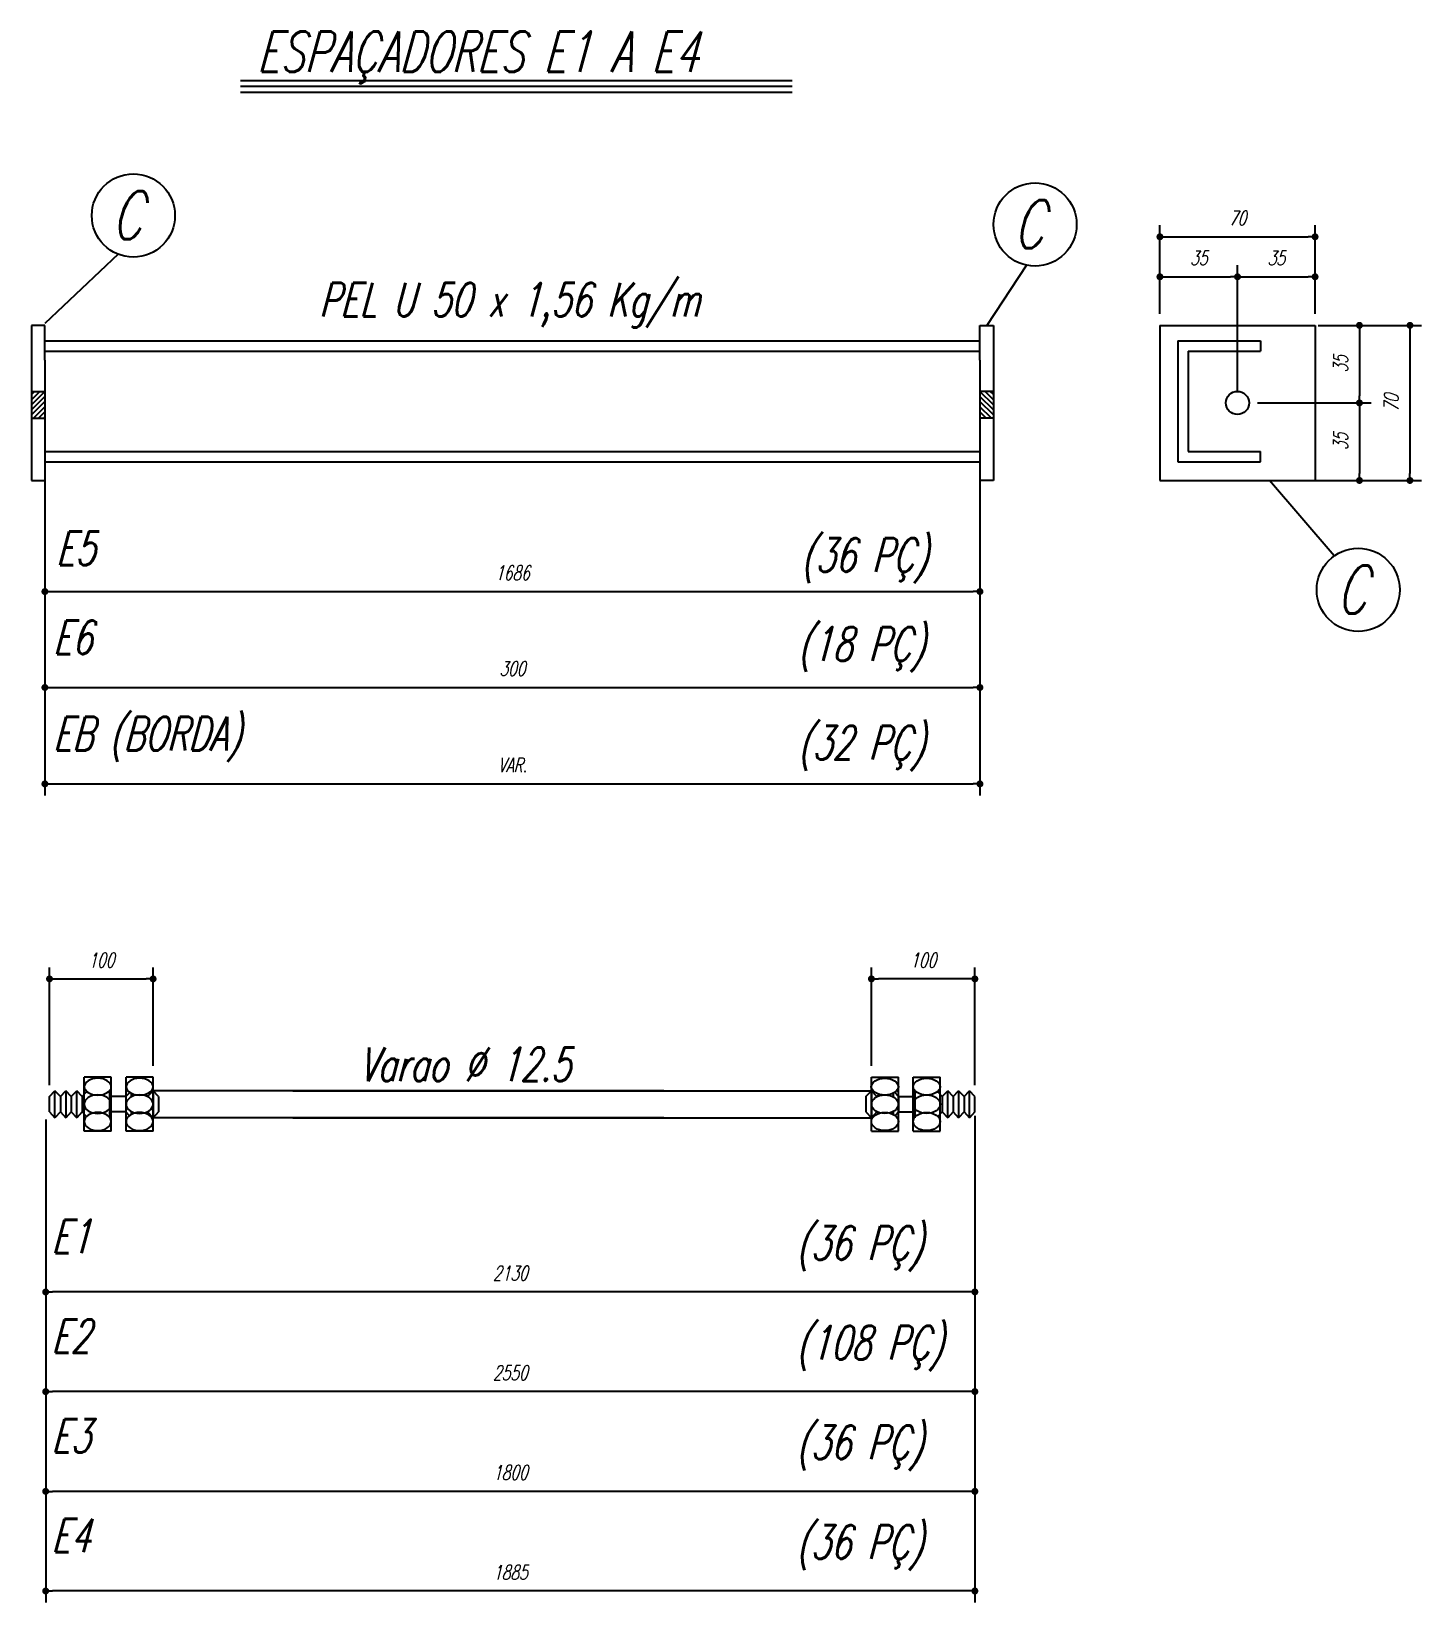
# Model space of a CAD drawing. Extents: x -187 to 453, y 281 to 902.
# Drawn here: x 405.31 to 417.34, y 430.12 to 443.71 of the extents above; entities that cross this region are included whole.
import ezdxf

# ---------------------------------------------------------------- set-up
doc = ezdxf.new("R2010")
doc.units = 0
doc.header["$MEASUREMENT"] = 0
doc.header["$PDMODE"] = 35
doc.linetypes.add('CENTER', pattern=[2, 1.25, -0.25, 0.25, -0.25])
doc.layers.get('DEFPOINTS').update_dxf_attribs({"linetype": 'CONTINUOUS'})
for name, color, linetype in [('CARGAS', 3, 'CONTINUOUS'), ('COTA', 1, 'CONTINUOUS'), ('EIXO', 6, 'CENTER'), ('FORMA', 2, 'CONTINUOUS'), ('NPILAR', 4, 'CONTINUOUS'), ('PAREDE', 3, 'CONTINUOUS'), ('PILAR', 4, 'CONTINUOUS'), ('PINTADO', 10, 'CONTINUOUS'), ('TEXTO1', 1, 'CONTINUOUS')]:
    doc.layers.add(name, color=color, linetype=linetype)
doc.styles.add('E100', font='romans.shx', dxfattribs={"width": 0.7, "oblique": 15, "height": 0.125})
doc.styles.add('E120', font='romans.shx', dxfattribs={"width": 0.7, "oblique": 15, "height": 0.15})
doc.styles.add('E140', font='romans.shx', dxfattribs={"width": 0.7, "oblique": 15, "height": 0.175})
doc.dimstyles.get("Standard").update_dxf_attribs({"dimtxt": 0.18, "dimasz": 0.18, "dimexe": 0.18, "dimexo": 0.0625, "dimgap": 0.09, "dimtad": 0, "dimtih": 1, "dimtoh": 1, "dimdec": 4, "dimzin": 0, "dimdsep": 46, "dimtxsty": 'Standard', "dimcen": 0.09, "dimadec": 0, "dimazin": 0, "dimtfac": 1, "dimtdec": 4, "dimtofl": 0, "dimtmove": 0, "dimatfit": 3, "dimfxl": 1, "dimtolj": 1, "dimtzin": 0, "dimarcsym": 0})

msp = doc.modelspace()

# ---------------------------------------------------------------- texts
at = {"layer": 'NPILAR', "color": 3, "style": 'E140', "oblique": 15, "width": 0.7}
msp.add_text('ESPAÇADORES E1 A E4', height=0.35, dxfattribs=at).set_placement((407.26579121, 443.36057516))
at = {"layer": 'NPILAR', "color": 3, "style": 'E120', "oblique": 15, "width": 0.7}
for p in [(406.00478916, 441.91355785), (413.80530308, 441.83628064), (416.60099731, 438.67518033)]:
    msp.add_text('C', height=0.41660369, rotation=359.50903442, dxfattribs=at).set_placement(p)
at = {"layer": 'TEXTO1', "style": 'E120', "oblique": 15, "width": 0.7}
for s, height, p in [('PEL U 50 x 1,56 Kg/m', 0.2906161199, (407.8026112, 441.24492258)), ('E5', 0.29061612, (405.52757097, 439.09253204)), ('(36 PÇ)', 0.29061612, (411.97324065, 439.03577858)), ('E6', 0.29061612, (405.50103177, 438.323404)), ('(18 PÇ)', 0.29061612, (411.94670146, 438.26665054)), ('EB (BORDA)', 0.29061612, (405.50103177, 437.48922002)), ('(32 PÇ)', 0.29061612, (411.94670146, 437.41158868)), ('Varao %%C 12.5', 0.2906161199, (408.14825992, 434.62969462)), ('E1', 0.29061612, (405.48664897, 433.14067308)), ('(36 PÇ)', 0.29061612, (411.93231866, 433.08391962)), ('E2', 0.29061612, (405.48664897, 432.27829148)), ('(108 PÇ)', 0.29061612, (411.93231866, 432.22153802)), ('E3', 0.29061612, (405.48664897, 431.41590989)), ('(36 PÇ)', 0.29061612, (411.93231866, 431.35915642)), ('E4', 0.29061612, (405.48664897, 430.55352829)), ('(36 PÇ)', 0.29061612, (411.93231866, 430.49677483))]:
    msp.add_text(s, height=height, dxfattribs=at).set_placement(p)

# ---------------------------------------------------------------- blocks, each defined once
blk = doc.blocks.new('DOT')
at = {"layer": 'CARGAS', "color": 0, "linetype": 'ByBlock'}
blk.add_line((-0.5, 0), (-1, 0), dxfattribs=at)
at = {"layer": 'CARGAS', "color": 0, "linetype": 'ByBlock', "const_width": 0.5}
blk.add_lwpolyline([(-0.25, 0, 1), (0.25, 0, 1)], format="xyb", close=True, dxfattribs=at)
blk = doc.blocks.new('*D124')
at = {"layer": 'COTA', "linetype": 'Continuous', "lineweight": -2, "transparency": 16777216}
for p, q in [((412.581, 434.763), (412.581, 435.614)), ((413.416, 435.514), (412.641, 435.514)), ((413.476, 434.595), (413.476, 435.614))]:
    blk.add_line(p, q, dxfattribs=at)
at = {"layer": 'DEFPOINTS', "color": 0, "linetype": 'Continuous', "transparency": 16777216}
for p in [(412.581, 435.514), (412.581, 434.663), (413.476, 434.495)]:
    blk.add_point(p, dxfattribs=at)
at = {"layer": 'COTA', "linetype": 'Continuous', "lineweight": -2, "transparency": 16777216, "xscale": 0.06, "yscale": 0.06, "zscale": 0.06, "rotation": 180}
blk.add_blockref('DOT', (412.581, 435.514), dxfattribs=at)
at = {"layer": 'COTA', "linetype": 'Continuous', "lineweight": -2, "transparency": 16777216, "xscale": 0.06, "yscale": 0.06, "zscale": 0.06}
blk.add_blockref('DOT', (413.476, 435.514), dxfattribs=at)
at = {"layer": 'COTA', "color": 2, "linetype": 'Continuous', "transparency": 16777216, "insert": (413.029, 435.676), "char_height": 0.125, "attachment_point": 5, "style": 'E100'}
blk.add_mtext('\\A1;100', dxfattribs=at)
blk = doc.blocks.new('*D125')
at = {"layer": 'COTA', "linetype": 'Continuous', "lineweight": -2, "transparency": 16777216}
for p, q in [((405.438, 434.299), (405.438, 432.706)), ((413.476, 434.33), (413.476, 432.706)), ((413.416, 432.806), (405.498, 432.806))]:
    blk.add_line(p, q, dxfattribs=at)
at = {"layer": 'DEFPOINTS', "color": 0, "linetype": 'Continuous', "transparency": 16777216}
for p in [(405.438, 434.399), (413.476, 434.43), (405.438, 432.806)]:
    blk.add_point(p, dxfattribs=at)
at = {"layer": 'COTA', "linetype": 'Continuous', "lineweight": -2, "transparency": 16777216, "xscale": 0.06, "yscale": 0.06, "zscale": 0.06, "rotation": 180}
blk.add_blockref('DOT', (405.438, 432.806), dxfattribs=at)
at = {"layer": 'COTA', "linetype": 'Continuous', "lineweight": -2, "transparency": 16777216, "xscale": 0.06, "yscale": 0.06, "zscale": 0.06}
blk.add_blockref('DOT', (413.476, 432.806), dxfattribs=at)
at = {"layer": 'COTA', "color": 2, "linetype": 'Continuous', "transparency": 16777216, "insert": (409.457, 432.968), "char_height": 0.125, "attachment_point": 5, "style": 'E100'}
blk.add_mtext('\\A1;2130', dxfattribs=at)
blk = doc.blocks.new('*D126')
at = {"layer": 'COTA', "linetype": 'Continuous', "lineweight": -2, "transparency": 16777216}
for p, q in [((405.471, 434.595), (405.471, 435.614)), ((405.531, 435.514), (406.307, 435.514)), ((406.367, 434.763), (406.367, 435.614))]:
    blk.add_line(p, q, dxfattribs=at)
at = {"layer": 'DEFPOINTS', "color": 0, "linetype": 'Continuous', "transparency": 16777216}
for p in [(406.367, 435.514), (406.367, 434.663), (405.471, 434.495)]:
    blk.add_point(p, dxfattribs=at)
at = {"layer": 'COTA', "linetype": 'Continuous', "lineweight": -2, "transparency": 16777216, "xscale": 0.06, "yscale": 0.06, "zscale": 0.06, "rotation": 180}
blk.add_blockref('DOT', (405.471, 435.514), dxfattribs=at)
at = {"layer": 'COTA', "linetype": 'Continuous', "lineweight": -2, "transparency": 16777216, "xscale": 0.06, "yscale": 0.06, "zscale": 0.06}
blk.add_blockref('DOT', (406.367, 435.514), dxfattribs=at)
at = {"layer": 'COTA', "color": 2, "linetype": 'Continuous', "transparency": 16777216, "insert": (405.919, 435.676), "char_height": 0.125, "attachment_point": 5, "style": 'E100'}
blk.add_mtext('\\A1;100', dxfattribs=at)
blk = doc.blocks.new('*D127')
at = {"layer": 'COTA', "linetype": 'Continuous', "lineweight": -2, "transparency": 16777216}
for p, q in [((405.431, 439.893), (405.431, 438.765)), ((413.52, 439.893), (413.52, 438.765)), ((405.491, 438.865), (413.46, 438.865))]:
    blk.add_line(p, q, dxfattribs=at)
at = {"layer": 'DEFPOINTS', "color": 0, "linetype": 'Continuous', "transparency": 16777216}
for p in [(405.431, 439.993), (413.52, 439.993), (413.52, 438.865)]:
    blk.add_point(p, dxfattribs=at)
at = {"layer": 'COTA', "linetype": 'Continuous', "lineweight": -2, "transparency": 16777216, "xscale": 0.06, "yscale": 0.06, "zscale": 0.06, "rotation": 180}
blk.add_blockref('DOT', (405.431, 438.865), dxfattribs=at)
at = {"layer": 'COTA', "linetype": 'Continuous', "lineweight": -2, "transparency": 16777216, "xscale": 0.06, "yscale": 0.06, "zscale": 0.06}
blk.add_blockref('DOT', (413.52, 438.865), dxfattribs=at)
at = {"layer": 'COTA', "color": 2, "linetype": 'Continuous', "transparency": 16777216, "insert": (409.475, 439.027), "char_height": 0.125, "attachment_point": 5, "style": 'E100'}
blk.add_mtext('\\A1;1686', dxfattribs=at)
blk = doc.blocks.new('*D128')
at = {"layer": 'COTA', "linetype": 'Continuous', "lineweight": -2, "transparency": 16777216}
for p, q in [((405.431, 439.064), (405.431, 437.935)), ((413.52, 439.064), (413.52, 437.935)), ((405.491, 438.035), (413.46, 438.035))]:
    blk.add_line(p, q, dxfattribs=at)
at = {"layer": 'DEFPOINTS', "color": 0, "linetype": 'Continuous', "transparency": 16777216}
for p in [(405.431, 439.164), (413.52, 439.164), (413.52, 438.035)]:
    blk.add_point(p, dxfattribs=at)
at = {"layer": 'COTA', "linetype": 'Continuous', "lineweight": -2, "transparency": 16777216, "xscale": 0.06, "yscale": 0.06, "zscale": 0.06, "rotation": 180}
blk.add_blockref('DOT', (405.431, 438.035), dxfattribs=at)
at = {"layer": 'COTA', "linetype": 'Continuous', "lineweight": -2, "transparency": 16777216, "xscale": 0.06, "yscale": 0.06, "zscale": 0.06}
blk.add_blockref('DOT', (413.52, 438.035), dxfattribs=at)
at = {"layer": 'COTA', "color": 2, "linetype": 'Continuous', "transparency": 16777216, "insert": (409.475, 438.198), "char_height": 0.125, "attachment_point": 5, "style": 'E100'}
blk.add_mtext('\\A1;300', dxfattribs=at)
blk = doc.blocks.new('*D129')
at = {"layer": 'COTA', "linetype": 'Continuous', "lineweight": -2, "transparency": 16777216}
for p, q in [((415.077, 441.268), (415.077, 442.034)), ((416.419, 441.268), (416.419, 442.034)), ((415.137, 441.934), (416.359, 441.934))]:
    blk.add_line(p, q, dxfattribs=at)
at = {"layer": 'DEFPOINTS', "color": 0, "linetype": 'Continuous', "transparency": 16777216}
for p in [(416.419, 441.934), (415.077, 441.168), (416.419, 441.168)]:
    blk.add_point(p, dxfattribs=at)
at = {"layer": 'COTA', "linetype": 'Continuous', "lineweight": -2, "transparency": 16777216, "xscale": 0.06, "yscale": 0.06, "zscale": 0.06, "rotation": 180}
blk.add_blockref('DOT', (415.077, 441.934), dxfattribs=at)
at = {"layer": 'COTA', "linetype": 'Continuous', "lineweight": -2, "transparency": 16777216, "xscale": 0.06, "yscale": 0.06, "zscale": 0.06}
blk.add_blockref('DOT', (416.419, 441.934), dxfattribs=at)
at = {"layer": 'COTA', "color": 2, "linetype": 'Continuous', "transparency": 16777216, "insert": (415.748, 442.096), "char_height": 0.125, "attachment_point": 5, "style": 'E100'}
blk.add_mtext('\\A1;70', dxfattribs=at)
blk = doc.blocks.new('*D130')
at = {"layer": 'COTA', "linetype": 'Continuous', "lineweight": -2, "transparency": 16777216}
for p, q in [((415.077, 441.268), (415.077, 441.688)), ((415.748, 440.597), (415.748, 441.688)), ((415.137, 441.588), (415.688, 441.588))]:
    blk.add_line(p, q, dxfattribs=at)
at = {"layer": 'DEFPOINTS', "color": 0, "linetype": 'Continuous', "transparency": 16777216}
for p in [(415.748, 441.588), (415.077, 441.168), (415.748, 440.497)]:
    blk.add_point(p, dxfattribs=at)
at = {"layer": 'COTA', "linetype": 'Continuous', "lineweight": -2, "transparency": 16777216, "xscale": 0.06, "yscale": 0.06, "zscale": 0.06, "rotation": 180}
blk.add_blockref('DOT', (415.077, 441.588), dxfattribs=at)
at = {"layer": 'COTA', "linetype": 'Continuous', "lineweight": -2, "transparency": 16777216, "xscale": 0.06, "yscale": 0.06, "zscale": 0.06}
blk.add_blockref('DOT', (415.748, 441.588), dxfattribs=at)
at = {"layer": 'COTA', "color": 2, "linetype": 'Continuous', "transparency": 16777216, "insert": (415.412, 441.751), "char_height": 0.125, "attachment_point": 5, "style": 'E100'}
blk.add_mtext('\\A1;35', dxfattribs=at)
blk = doc.blocks.new('*D131')
at = {"layer": 'COTA', "linetype": 'Continuous', "lineweight": -2, "transparency": 16777216}
for p, q in [((415.748, 440.597), (415.748, 441.688)), ((416.419, 441.268), (416.419, 441.688)), ((415.808, 441.588), (416.359, 441.588))]:
    blk.add_line(p, q, dxfattribs=at)
at = {"layer": 'DEFPOINTS', "color": 0, "linetype": 'Continuous', "transparency": 16777216}
for p in [(416.419, 441.588), (416.419, 441.168), (415.748, 440.497)]:
    blk.add_point(p, dxfattribs=at)
at = {"layer": 'COTA', "linetype": 'Continuous', "lineweight": -2, "transparency": 16777216, "xscale": 0.06, "yscale": 0.06, "zscale": 0.06, "rotation": 180}
blk.add_blockref('DOT', (415.748, 441.588), dxfattribs=at)
at = {"layer": 'COTA', "linetype": 'Continuous', "lineweight": -2, "transparency": 16777216, "xscale": 0.06, "yscale": 0.06, "zscale": 0.06}
blk.add_blockref('DOT', (416.419, 441.588), dxfattribs=at)
at = {"layer": 'COTA', "color": 2, "linetype": 'Continuous', "transparency": 16777216, "insert": (416.083, 441.751), "char_height": 0.125, "attachment_point": 5, "style": 'E100'}
blk.add_mtext('\\A1;35', dxfattribs=at)
blk = doc.blocks.new('*D132')
at = {"layer": 'COTA', "linetype": 'Continuous', "lineweight": -2, "transparency": 16777216}
for p, q in [((416.592, 441.168), (416.903, 441.168)), ((416.803, 441.108), (416.803, 440.557)), ((415.921, 440.497), (416.903, 440.497))]:
    blk.add_line(p, q, dxfattribs=at)
at = {"layer": 'DEFPOINTS', "color": 0, "linetype": 'Continuous', "transparency": 16777216}
for p in [(416.492, 441.168), (415.821, 440.497), (416.803, 440.497)]:
    blk.add_point(p, dxfattribs=at)
at = {"layer": 'COTA', "linetype": 'Continuous', "lineweight": -2, "transparency": 16777216, "xscale": 0.06, "yscale": 0.06, "zscale": 0.06}
for p, rotation in [((416.803, 441.168), 90), ((416.803, 440.497), 270)]:
    blk.add_blockref('DOT', p, dxfattribs=dict(at, rotation=rotation))
at = {"layer": 'COTA', "color": 2, "linetype": 'Continuous', "transparency": 16777216, "insert": (416.64, 440.833), "char_height": 0.125, "attachment_point": 5, "rotation": 90, "style": 'E100'}
blk.add_mtext('\\A1;35', dxfattribs=at)
blk = doc.blocks.new('*D133')
at = {"layer": 'COTA', "linetype": 'Continuous', "lineweight": -2, "transparency": 16777216}
for p, q in [((415.921, 440.497), (416.903, 440.497)), ((416.803, 440.437), (416.803, 439.886)), ((416.592, 439.826), (416.903, 439.826))]:
    blk.add_line(p, q, dxfattribs=at)
at = {"layer": 'DEFPOINTS', "color": 0, "linetype": 'Continuous', "transparency": 16777216}
for p in [(415.821, 440.497), (416.492, 439.826), (416.803, 439.826)]:
    blk.add_point(p, dxfattribs=at)
at = {"layer": 'COTA', "linetype": 'Continuous', "lineweight": -2, "transparency": 16777216, "xscale": 0.06, "yscale": 0.06, "zscale": 0.06}
for p, rotation in [((416.803, 440.497), 90), ((416.803, 439.826), 270)]:
    blk.add_blockref('DOT', p, dxfattribs=dict(at, rotation=rotation))
at = {"layer": 'COTA', "color": 2, "linetype": 'Continuous', "transparency": 16777216, "insert": (416.64, 440.162), "char_height": 0.125, "attachment_point": 5, "rotation": 90, "style": 'E100'}
blk.add_mtext('\\A1;35', dxfattribs=at)
blk = doc.blocks.new('*D134')
at = {"layer": 'COTA', "linetype": 'Continuous', "lineweight": -2, "transparency": 16777216}
for p, q in [((416.445, 441.168), (417.34, 441.168)), ((417.24, 441.108), (417.24, 439.886)), ((416.372, 439.826), (417.34, 439.826))]:
    blk.add_line(p, q, dxfattribs=at)
at = {"layer": 'DEFPOINTS', "color": 0, "linetype": 'Continuous', "transparency": 16777216}
for p in [(416.345, 441.168), (416.272, 439.826), (417.24, 439.826)]:
    blk.add_point(p, dxfattribs=at)
at = {"layer": 'COTA', "linetype": 'Continuous', "lineweight": -2, "transparency": 16777216, "xscale": 0.06, "yscale": 0.06, "zscale": 0.06}
for p, rotation in [((417.24, 441.168), 90), ((417.24, 439.826), 270)]:
    blk.add_blockref('DOT', p, dxfattribs=dict(at, rotation=rotation))
at = {"layer": 'COTA', "color": 2, "linetype": 'Continuous', "transparency": 16777216, "insert": (417.078, 440.497), "char_height": 0.125, "attachment_point": 5, "rotation": 90, "style": 'E100'}
blk.add_mtext('\\A1;70', dxfattribs=at)
blk = doc.blocks.new('*D135')
at = {"layer": 'COTA', "linetype": 'Continuous', "lineweight": -2, "transparency": 16777216}
for p, q in [((405.431, 438.23), (405.431, 437.101)), ((413.52, 438.23), (413.52, 437.101)), ((405.491, 437.201), (413.46, 437.201))]:
    blk.add_line(p, q, dxfattribs=at)
at = {"layer": 'DEFPOINTS', "color": 0, "linetype": 'Continuous', "transparency": 16777216}
for p in [(405.431, 438.33), (413.52, 438.33), (413.52, 437.201)]:
    blk.add_point(p, dxfattribs=at)
at = {"layer": 'COTA', "linetype": 'Continuous', "lineweight": -2, "transparency": 16777216, "xscale": 0.06, "yscale": 0.06, "zscale": 0.06, "rotation": 180}
blk.add_blockref('DOT', (405.431, 437.201), dxfattribs=at)
at = {"layer": 'COTA', "linetype": 'Continuous', "lineweight": -2, "transparency": 16777216, "xscale": 0.06, "yscale": 0.06, "zscale": 0.06}
blk.add_blockref('DOT', (413.52, 437.201), dxfattribs=at)
at = {"layer": 'COTA', "color": 2, "linetype": 'Continuous', "transparency": 16777216, "insert": (409.475, 437.364), "char_height": 0.125, "attachment_point": 5, "style": 'E100'}
blk.add_mtext('\\A1;VAR.', dxfattribs=at)
blk = doc.blocks.new('*D103')
at = {"layer": 'COTA', "linetype": 'Continuous', "lineweight": -2, "transparency": 16777216}
for p, q in [((413.476, 433.467), (413.476, 431.844)), ((405.438, 433.437), (405.438, 431.844)), ((413.416, 431.944), (405.498, 431.944))]:
    blk.add_line(p, q, dxfattribs=at)
at = {"layer": 'DEFPOINTS', "color": 0, "linetype": 'Continuous', "transparency": 16777216}
for p in [(405.438, 433.537), (413.476, 433.567), (405.438, 431.944)]:
    blk.add_point(p, dxfattribs=at)
at = {"layer": 'COTA', "linetype": 'Continuous', "lineweight": -2, "transparency": 16777216, "xscale": 0.06, "yscale": 0.06, "zscale": 0.06, "rotation": 180}
blk.add_blockref('DOT', (405.438, 431.944), dxfattribs=at)
at = {"layer": 'COTA', "linetype": 'Continuous', "lineweight": -2, "transparency": 16777216, "xscale": 0.06, "yscale": 0.06, "zscale": 0.06}
blk.add_blockref('DOT', (413.476, 431.944), dxfattribs=at)
at = {"layer": 'COTA', "color": 2, "linetype": 'Continuous', "transparency": 16777216, "insert": (409.457, 432.106), "char_height": 0.125, "attachment_point": 5, "style": 'E100'}
blk.add_mtext('\\A1;2550', dxfattribs=at)
blk = doc.blocks.new('*D104')
at = {"layer": 'COTA', "linetype": 'Continuous', "lineweight": -2, "transparency": 16777216}
for p, q in [((405.438, 432.574), (405.438, 430.981)), ((413.476, 432.605), (413.476, 430.981)), ((413.416, 431.081), (405.498, 431.081))]:
    blk.add_line(p, q, dxfattribs=at)
at = {"layer": 'DEFPOINTS', "color": 0, "linetype": 'Continuous', "transparency": 16777216}
for p in [(405.438, 432.674), (413.476, 432.705), (405.438, 431.081)]:
    blk.add_point(p, dxfattribs=at)
at = {"layer": 'COTA', "linetype": 'Continuous', "lineweight": -2, "transparency": 16777216, "xscale": 0.06, "yscale": 0.06, "zscale": 0.06, "rotation": 180}
blk.add_blockref('DOT', (405.438, 431.081), dxfattribs=at)
at = {"layer": 'COTA', "linetype": 'Continuous', "lineweight": -2, "transparency": 16777216, "xscale": 0.06, "yscale": 0.06, "zscale": 0.06}
blk.add_blockref('DOT', (413.476, 431.081), dxfattribs=at)
at = {"layer": 'COTA', "color": 2, "linetype": 'Continuous', "transparency": 16777216, "insert": (409.457, 431.244), "char_height": 0.125, "attachment_point": 5, "style": 'E100'}
blk.add_mtext('\\A1;1800', dxfattribs=at)
blk = doc.blocks.new('*D105')
at = {"layer": 'COTA', "linetype": 'Continuous', "lineweight": -2, "transparency": 16777216}
for p, q in [((405.438, 431.712), (405.438, 430.119)), ((413.476, 431.742), (413.476, 430.119)), ((413.416, 430.219), (405.498, 430.219))]:
    blk.add_line(p, q, dxfattribs=at)
at = {"layer": 'DEFPOINTS', "color": 0, "linetype": 'Continuous', "transparency": 16777216}
for p in [(405.438, 431.812), (413.476, 431.842), (405.438, 430.219)]:
    blk.add_point(p, dxfattribs=at)
at = {"layer": 'COTA', "linetype": 'Continuous', "lineweight": -2, "transparency": 16777216, "xscale": 0.06, "yscale": 0.06, "zscale": 0.06, "rotation": 180}
blk.add_blockref('DOT', (405.438, 430.219), dxfattribs=at)
at = {"layer": 'COTA', "linetype": 'Continuous', "lineweight": -2, "transparency": 16777216, "xscale": 0.06, "yscale": 0.06, "zscale": 0.06}
blk.add_blockref('DOT', (413.476, 430.219), dxfattribs=at)
at = {"layer": 'COTA', "color": 2, "linetype": 'Continuous', "transparency": 16777216, "insert": (409.457, 430.381), "char_height": 0.125, "attachment_point": 5, "style": 'E100'}
blk.add_mtext('\\A1;1885', dxfattribs=at)

# ---------------------------------------------------------------- dimensions: what is measured, and where the dimension line sits
at = {"layer": 'COTA', "linetype": 'Continuous'}
for base, p1, p2, text, picture, middle in [((416.41872986, 441.9335935), (415.07684302, 441.16799591), (416.41872986, 441.16799591), '70', '*D129', (415.74778644, 442.0960935)), ((415.74778644, 441.58826829), (415.07684302, 441.16799591), (415.74778644, 440.49705249), '35', '*D130', (415.41231473, 441.75076829)), ((416.41872986, 441.58826829), (415.74778644, 440.49705249), (416.41872986, 441.16799591), '35', '*D131', (416.08325815, 441.75076829)), ((413.52027654, 438.86480796), (405.43051543, 439.99327211), (413.52027654, 439.99327211), '1686', '*D127', (409.47539598, 439.02730796)), ((413.52027654, 438.03535922), (405.43051543, 439.16382337), (413.52027654, 439.16382337), '300', '*D128', (409.47539598, 438.19785922)), ((413.52027654, 437.20117525), (405.43051543, 438.3296394), (413.52027654, 438.3296394), 'VAR.', '*D135', (409.47539598, 437.36367525)), ((406.36661206, 435.51355857), (405.47078924, 434.49548237), (406.36661206, 434.66317506), '100', '*D126', (405.91870065, 435.67605857))]:
    dim = msp.add_linear_dim(base=base, p1=p1, p2=p2, text=text, dimstyle='Standard', override={"dimscale": 0.1, "dimtxt": 0.125, "dimasz": 0.6, "dimexe": 1, "dimexo": 1, "dimgap": 1, "dimtad": 1, "dimtih": 0, "dimtoh": 0, "dimlfac": 1000, "dimzin": 12, "dimtxsty": 'E100', "dimblk1": 'DOT', "dimblk2": 'DOT', "dimsah": 1, "dimcen": 0.3, "dimclrd": 256, "dimclre": 256, "dimclrt": 2, "dimadec": 2, "dimtofl": 1, "dimtmove": 2, "dimldrblk": 'DOT', "dimtvp": 1, "dimtzin": 12}, dxfattribs=at)
    dim.commit()
    dim.dimension.update_dxf_attribs({"geometry": picture, "text_midpoint": middle})
for base, p1, p2, angle, text, picture, middle in [((416.80251362, 440.49705249), (416.49171095, 441.16799591), (415.82076753, 440.49705249), 90, '35', '*D132', (416.64001362, 440.8325242)), ((417.24040693, 439.82610906), (416.34471535, 441.16799591), (416.27173426, 439.82610906), 90, '70', '*D134', (417.07790693, 440.49705249)), ((416.80251362, 439.82610906), (415.82076753, 440.49705249), (416.49171095, 439.82610906), 90, '35', '*D133', (416.64001362, 440.16158078)), ((412.58060919, 435.51355857), (413.47643202, 434.49548237), (412.58060919, 434.66317506), 180, '100', '*D124', (413.0285206, 435.67605857)), ((405.4379207, 432.80595195), (413.47643202, 434.42954673), (405.4379207, 434.39907989), 180, '2130', '*D125', (409.45717636, 432.96845195)), ((405.4379207, 431.94357036), (413.47643202, 433.56716513), (405.4379207, 433.53669829), 180, '2550', '*D103', (409.45717636, 432.10607036)), ((405.4379207, 431.08118876), (413.47643202, 432.70478354), (405.4379207, 432.67431669), 180, '1800', '*D104', (409.45717636, 431.24368876)), ((405.4379207, 430.21880716), (413.47643202, 431.84240194), (405.4379207, 431.81193509), 180, '1885', '*D105', (409.45717636, 430.38130716))]:
    dim = msp.add_linear_dim(base=base, p1=p1, p2=p2, angle=angle, text=text, dimstyle='Standard', override={"dimscale": 0.1, "dimtxt": 0.125, "dimasz": 0.6, "dimexe": 1, "dimexo": 1, "dimgap": 1, "dimtad": 1, "dimtih": 0, "dimtoh": 0, "dimlfac": 1000, "dimzin": 12, "dimtxsty": 'E100', "dimblk1": 'DOT', "dimblk2": 'DOT', "dimsah": 1, "dimcen": 0.3, "dimclrd": 256, "dimclre": 256, "dimclrt": 2, "dimadec": 2, "dimtofl": 1, "dimtmove": 2, "dimldrblk": 'DOT', "dimtvp": 1, "dimtzin": 12}, dxfattribs=at)
    dim.commit()
    dim.dimension.update_dxf_attribs({"geometry": picture, "text_midpoint": middle})

# ---------------------------------------------------------------- hatches: boundary and pattern name
at = {"layer": 'COTA', "linetype": 'Continuous'}
h = msp.add_hatch(dxfattribs=at)
h.set_pattern_fill('ANSI31', color=256, scale=0.25, style=0)
h.set_pattern_definition([(45, (-124.336664, -80.994438), (-0.0220970869, 0.0220970869), [])])
h.paths.add_polyline_path([(405.43051543, 440.36568357), (405.31441069, 440.36568357), (405.31441069, 440.59704466), (405.43051543, 440.59704466)])
h = msp.add_hatch(dxfattribs=at)
h.set_pattern_fill('ANSI31', color=256, scale=0.25, style=0)
h.set_pattern_definition([(135, (943.287456, -80.994438), (0.0220970869, 0.0220970869), [])])
h.paths.add_polyline_path([(413.52027654, 440.36568357), (413.63638128, 440.36568357), (413.63638128, 440.59704466), (413.52027654, 440.59704466)])

# ---------------------------------------------------------------- linework, layer by layer
for p, q in [((406.06494764, 441.78296698), (405.43051543, 441.18429139)), ((413.92348912, 441.68839601), (413.57832891, 441.16799591)), ((415.23047561, 441.03342383), (415.94620323, 441.03342383)), ((415.23047561, 441.03342383), (415.23047561, 439.98660216)), ((415.32047561, 440.94342383), (415.94620323, 440.94342383)), ((415.32047561, 440.94342383), (415.32047561, 440.07660216)), ((415.32047561, 440.94342383), (415.32047561, 440.07660216)), ((415.94620323, 441.03342383), (415.94620323, 440.94342383)), ((405.43051543, 440.86626079), (405.43051543, 440.15060305)), ((413.52027654, 440.86626079), (413.52027654, 440.15060305)), ((405.31441069, 440.59704466), (405.43051543, 440.59704466)), ((413.63638128, 440.59704466), (413.52027654, 440.59704466)), ((405.31441069, 440.36568357), (405.43051543, 440.36568357)), ((413.63638128, 440.36568357), (413.52027654, 440.36568357)), ((415.23047561, 439.98660216), (415.94620323, 439.98660216)), ((415.32047561, 440.07660216), (415.94620323, 440.07660216)), ((415.94620323, 439.98660216), (415.94620323, 440.07660216)), ((416.58506911, 439.17317444), (416.02543465, 439.82610906))]:
    msp.add_line(p, q, dxfattribs=at)
msp.add_circle((415.74778644, 440.49705249), 0.1, dxfattribs=at)
at = {"layer": 'EIXO', "color": 6, "linetype": 'ByBlock', "ltscale": 0.5}
for centre in [(406.19631743, 442.11776598), (413.99683135, 442.04048876), (416.79252558, 438.87938846)]:
    msp.add_circle(centre, 0.35965037, dxfattribs=at)
at = {"layer": 'FORMA', "linetype": 'ByBlock'}
for p, q in [((406.00493666, 434.1959184), (406.00493666, 434.66317506)), ((406.13298373, 434.1959184), (406.13298373, 434.66317506)), ((412.81423752, 434.1959184), (412.81423752, 434.66317506)), ((412.9422846, 434.1959184), (412.9422846, 434.66317506)), ((406.13086921, 434.49548237), (406.00493666, 434.49548237)), ((412.81635204, 434.49548237), (412.9422846, 434.49548237)), ((406.13086921, 434.3636111), (406.00493666, 434.3636111)), ((412.81635204, 434.3636111), (412.9422846, 434.3636111))]:
    msp.add_line(p, q, dxfattribs=at)
at = {"layer": 'NPILAR', "ltscale": 0.5, "extrusion": (0, 0, -1)}
for centre, ratio in [((405.88844378, 434.58155417), 0.6220551187), ((406.25011918, 434.58155417), 0.6220551187), ((405.88812249, 434.43026559), 0.6855584596), ((406.2497979, 434.43026559), 0.6855584596), ((405.88812249, 434.28042296), 0.6695131768), ((406.2497979, 434.28042296), 0.6695131768)]:
    msp.add_ellipse(centre, major_axis=(0.11681416, 0), ratio=ratio, dxfattribs=at)
at = {"layer": 'NPILAR', "ltscale": 0.5}
for centre, ratio in [((412.69710207, 434.58155417), 0.6220551187), ((413.05877748, 434.58155417), 0.6220551187), ((412.69742336, 434.43026559), 0.6855584596), ((413.05909876, 434.43026559), 0.6855584596), ((412.69742336, 434.28042296), 0.6695131768), ((413.05909876, 434.28042296), 0.6695131768)]:
    msp.add_ellipse(centre, major_axis=(-0.11681416, 0), ratio=ratio, dxfattribs=at)
at = {"layer": 'PAREDE', "color": 2, "ltscale": 0.5}
for p, q in [((405.43051543, 441.16799591), (405.31441069, 441.16799591)), ((405.31441069, 441.16799591), (405.31441069, 439.82610906)), ((405.43051543, 440.86626079), (405.43051543, 441.16799591)), ((413.52027654, 440.86626079), (413.52027654, 441.16799591)), ((413.52027654, 441.16799591), (413.63638128, 441.16799591)), ((413.63638128, 441.16799591), (413.63638128, 439.82610906)), ((415.07684302, 441.16799591), (416.41872986, 441.16799591)), ((415.07684302, 441.16799591), (415.07684302, 439.82610906)), ((416.41872986, 441.16799591), (416.41872986, 439.82610906)), ((405.43051543, 441.03342383), (413.52027654, 441.03342383)), ((405.43051543, 440.94342383), (413.52027654, 440.94342383)), ((405.43051543, 440.86626079), (405.43051543, 439.82610906)), ((413.52027654, 440.86626079), (413.52027654, 439.82610906)), ((405.43051543, 440.07660216), (413.52027654, 440.07660216)), ((405.43051543, 439.98660216), (413.52027654, 439.98660216)), ((405.31441069, 439.82610906), (405.43051543, 439.82610906)), ((413.63638128, 439.82610906), (413.52027654, 439.82610906)), ((415.07684302, 439.82610906), (416.41872986, 439.82610906)), ((410.78642426, 434.5463609), (406.36661206, 434.5463609)), ((407.57693925, 434.5463609), (412.58060919, 434.5463609)), ((410.78642426, 434.31273257), (406.36661206, 434.31273257)), ((407.57693925, 434.31273257), (412.58060919, 434.31273257))]:
    msp.add_line(p, q, dxfattribs=at)
at = {"layer": 'PAREDE', "ltscale": 0.5}
for p, q in [((405.47078924, 434.49548237), (405.51793781, 434.5463609)), ((405.56508638, 434.49548237), (405.51793781, 434.5463609)), ((405.51793781, 434.31273257), (405.51793781, 434.5463609)), ((405.56508638, 434.49548237), (405.61223495, 434.5463609)), ((405.65938352, 434.49548237), (405.61223495, 434.5463609)), ((405.61223495, 434.5463609), (405.61223495, 434.31273257)), ((405.65938352, 434.49548237), (405.70653209, 434.5463609)), ((405.75368066, 434.49548237), (405.70653209, 434.5463609)), ((405.70653209, 434.31273257), (405.70653209, 434.5463609)), ((405.75368066, 434.49548237), (405.79389632, 434.53887953)), ((406.00493666, 434.52962049), (405.9894235, 434.5463609)), ((405.9894235, 434.5463609), (405.9894235, 434.31273257)), ((406.13086921, 434.49548237), (406.16469912, 434.53198859)), ((406.31946349, 434.49548237), (406.36661206, 434.5463609)), ((406.41376063, 434.49548237), (406.36661206, 434.5463609)), ((406.36661206, 434.5463609), (406.36661206, 434.31273257)), ((412.53346062, 434.49548237), (412.58060919, 434.5463609)), ((412.62775776, 434.49548237), (412.58060919, 434.5463609)), ((412.58060919, 434.5463609), (412.58060919, 434.31273257)), ((412.81635204, 434.49548237), (412.78252213, 434.53198859)), ((412.9422846, 434.52962049), (412.95779775, 434.5463609)), ((412.95779775, 434.5463609), (412.95779775, 434.31273257)), ((413.1935406, 434.49548237), (413.15332493, 434.53887953)), ((413.1935406, 434.49548237), (413.24068917, 434.5463609)), ((413.28783774, 434.49548237), (413.24068917, 434.5463609)), ((413.24068917, 434.31273257), (413.24068917, 434.5463609)), ((413.28783774, 434.49548237), (413.33498631, 434.5463609)), ((413.38213488, 434.49548237), (413.33498631, 434.5463609)), ((413.33498631, 434.5463609), (413.33498631, 434.31273257)), ((413.38213488, 434.49548237), (413.42928345, 434.5463609)), ((413.47643202, 434.49548237), (413.42928345, 434.5463609)), ((413.42928345, 434.31273257), (413.42928345, 434.5463609)), ((405.47078924, 434.3636111), (405.47078924, 434.49548237)), ((405.56508638, 434.49548237), (405.56508638, 434.3636111)), ((405.65938352, 434.49548237), (405.65938352, 434.3636111)), ((405.75368066, 434.49548237), (405.75368066, 434.3636111)), ((406.13086921, 434.49548237), (406.13086921, 434.3636111)), ((406.17801778, 434.52438282), (406.17801778, 434.49344553)), ((406.21479921, 434.50666966), (406.20827342, 434.51371171)), ((406.27231492, 434.50884665), (406.27231492, 434.51021311)), ((406.31946349, 434.49548237), (406.30046446, 434.51598442)), ((406.31946349, 434.49548237), (406.31946349, 434.49454836)), ((406.41376063, 434.49548237), (406.41376063, 434.3636111)), ((412.53346062, 434.49548237), (412.53346062, 434.3636111)), ((412.62775776, 434.49548237), (412.64675679, 434.51598442)), ((412.62775776, 434.49548237), (412.62775776, 434.49454836)), ((412.67490633, 434.50884665), (412.67490633, 434.51021311)), ((412.73242204, 434.50666966), (412.73894783, 434.51371171)), ((412.76920347, 434.52438282), (412.76920347, 434.49344553)), ((412.81635204, 434.49548237), (412.81635204, 434.3636111)), ((413.1935406, 434.49548237), (413.1935406, 434.3636111)), ((413.28783774, 434.49548237), (413.28783774, 434.3636111)), ((413.38213488, 434.49548237), (413.38213488, 434.3636111)), ((413.47643202, 434.3636111), (413.47643202, 434.49548237)), ((405.47078924, 434.3636111), (405.51793781, 434.31273257)), ((405.56508638, 434.3636111), (405.51793781, 434.31273257)), ((405.56508638, 434.3636111), (405.61223495, 434.31273257)), ((405.65938352, 434.3636111), (405.61223495, 434.31273257)), ((405.65938352, 434.3636111), (405.70653209, 434.31273257)), ((405.75368066, 434.3636111), (405.70653209, 434.31273257)), ((405.75368066, 434.3636111), (405.79074157, 434.32361827)), ((406.00493666, 434.32947298), (405.9894235, 434.31273257)), ((406.13086921, 434.3636111), (406.16092436, 434.33117826)), ((406.17801778, 434.36708564), (406.17801778, 434.3421242)), ((406.31946349, 434.3636111), (406.30593241, 434.34900957)), ((406.31946349, 434.36598281), (406.31946349, 434.3636111)), ((406.31946349, 434.3636111), (406.36661206, 434.31273257)), ((406.41376063, 434.3636111), (406.36661206, 434.31273257)), ((412.53346062, 434.3636111), (412.58060919, 434.31273257)), ((412.62775776, 434.3636111), (412.58060919, 434.31273257)), ((412.62775776, 434.36598281), (412.62775776, 434.3636111)), ((412.62775776, 434.3636111), (412.64128884, 434.34900957)), ((412.76920347, 434.36708564), (412.76920347, 434.3421242)), ((412.81635204, 434.3636111), (412.78629689, 434.33117826)), ((412.9422846, 434.32947298), (412.95779775, 434.31273257)), ((413.1935406, 434.3636111), (413.15647968, 434.32361827)), ((413.1935406, 434.3636111), (413.24068917, 434.31273257)), ((413.28783774, 434.3636111), (413.24068917, 434.31273257)), ((413.28783774, 434.3636111), (413.33498631, 434.31273257)), ((413.38213488, 434.3636111), (413.33498631, 434.31273257)), ((413.38213488, 434.3636111), (413.42928345, 434.31273257)), ((413.47643202, 434.3636111), (413.42928345, 434.31273257))]:
    msp.add_line(p, q, dxfattribs=at)
at = {"layer": 'PILAR', "color": 1}
for p, q in [((407.12271452, 443.28644154), (411.89590479, 443.28644154)), ((407.12271452, 443.23644154), (411.89590479, 443.23644154)), ((407.12271452, 443.18644154), (411.89590479, 443.18644154))]:
    msp.add_line(p, q, dxfattribs=at)
at = {"layer": 'PINTADO', "ltscale": 0.5}
for p, q in [((405.77130833, 434.1959184), (405.77130833, 434.66317506)), ((406.00493666, 434.66317506), (405.77130833, 434.66317506)), ((406.36661206, 434.66317506), (406.13298373, 434.66317506)), ((406.36661206, 434.1959184), (406.36661206, 434.66317506)), ((412.58060919, 434.1959184), (412.58060919, 434.66317506)), ((412.58060919, 434.66317506), (412.81423752, 434.66317506)), ((412.9422846, 434.66317506), (413.17591293, 434.66317506)), ((413.17591293, 434.1959184), (413.17591293, 434.66317506)), ((406.00493666, 434.1959184), (405.77130833, 434.1959184)), ((406.36661206, 434.1959184), (406.13298373, 434.1959184)), ((412.58060919, 434.1959184), (412.81423752, 434.1959184)), ((412.9422846, 434.1959184), (413.17591293, 434.1959184))]:
    msp.add_line(p, q, dxfattribs=at)

msp.set_redraw_order([(e.dxf.handle, doc.entitydb.next_handle()) for e in msp.query("TEXT MTEXT ATTDEF DIMENSION ARC_DIMENSION")])  # texts and dimensions are drawn at this point

doc.saveas('drawing.dxf')
